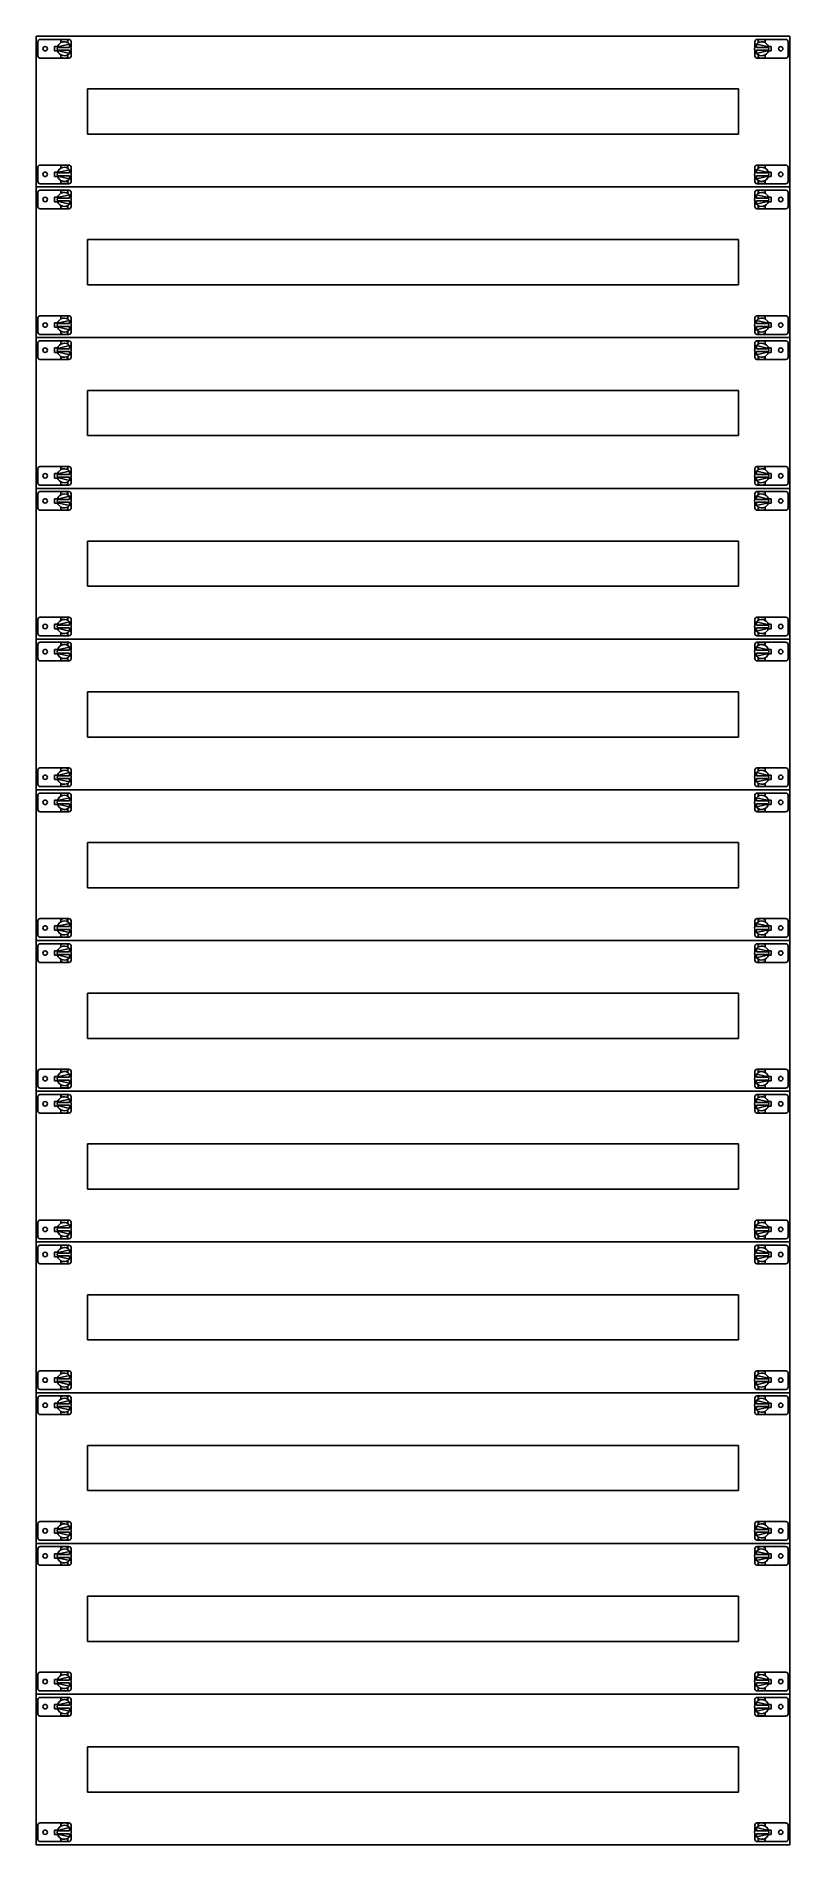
# Model space of a CAD drawing. Header units: millimetres. Extents: x 2151 to 5908, y -441 to 3322.
# Drawn here: x 4159 to 4909, y 506 to 2306 of the extents above; entities that cross this region are included whole.
import ezdxf
from ezdxf.enums import TextEntityAlignment as Align

# ---------------------------------------------------------------- set-up
doc = ezdxf.new("R2010")
doc.units = ezdxf.units.MM
doc.layers.add('2DE_OBJ_Eti-Apparatus', color=7, linetype='Continuous', lineweight=25)
doc.layers.add('2DE_TXTMARK', color=7, linetype='Continuous', lineweight=9)
doc.styles.add('CP_ATTR', font='ARIAL.TTF')

# ---------------------------------------------------------------- blocks, each defined once
blk = doc.blocks.new('2de_eti_9_4271_f74pasp')
at = {"linetype": 'Continuous'}
for p, q in [((0, 0), (0, 150)), ((0, 150), (750, 150)), ((1.7, 144.7), (1.7, 130.3)), ((28, 146.8), (3.8, 146.8)), ((24.5, 146), (24.5, 143.5)), ((32.7, 146.8), (28, 146.8)), ((29.1, 146.7), (29.1, 146.7)), ((31.5, 143.6), (31.5, 146.1)), ((34.7, 139.4), (34.7, 144.7)), ((715.3, 144.7), (715.3, 139.4)), ((722, 146.8), (717.3, 146.8)), ((718.5, 146.1), (718.5, 143.6)), ((720.9, 146.7), (720.9, 146.7)), ((746.2, 146.8), (722, 146.8)), ((725.5, 143.5), (725.5, 146)), ((748.3, 130.3), (748.3, 144.7)), ((750, 150), (750, 0)), ((3.8, 128.2), (28, 128.2)), ((18.4, 139.7), (21.4, 139.7)), ((18.4, 135.3), (18.4, 139.7)), ((21.4, 135.3), (18.4, 135.3)), ((21.1, 138.9), (33.2, 138.9)), ((21.1, 136.1), (33.2, 136.1)), ((33.2, 142.1), (21.2, 139.3)), ((33.2, 132.9), (21.2, 135.7)), ((24.5, 131.5), (24.5, 129)), ((28, 128.2), (32.7, 128.2)), ((29.1, 128.3), (29.1, 128.3)), ((31.5, 128.9), (31.5, 131.4)), ((33.2, 138.9), (33.2, 142.1)), ((33.2, 136.1), (33.2, 132.9)), ((34.7, 130.3), (34.7, 135.6)), ((715.3, 135.6), (715.3, 130.3)), ((716.8, 142.1), (728.8, 139.3)), ((716.8, 138.9), (716.8, 142.1)), ((728.9, 138.9), (716.8, 138.9)), ((716.8, 136.1), (716.8, 132.9)), ((728.9, 136.1), (716.8, 136.1)), ((716.8, 132.9), (728.8, 135.7)), ((717.3, 128.2), (722, 128.2)), ((718.5, 131.4), (718.5, 128.9)), ((720.9, 128.3), (720.9, 128.3)), ((722, 128.2), (746.2, 128.2)), ((725.5, 129), (725.5, 131.5)), ((728.6, 139.7), (731.6, 139.7)), ((731.6, 135.3), (728.6, 135.3)), ((731.6, 139.7), (731.6, 135.3)), ((51, 97.5), (699, 97.5)), ((51, 52.5), (51, 97.5)), ((699, 97.5), (699, 52.5)), ((699, 52.5), (51, 52.5)), ((1.7, 19.7), (1.7, 5.3)), ((28, 21.8), (3.8, 21.8)), ((24.5, 21), (24.5, 18.5)), ((32.7, 21.8), (28, 21.8)), ((29.1, 21.7), (29.1, 21.7)), ((31.5, 18.6), (31.5, 21.1)), ((34.7, 14.4), (34.7, 19.7)), ((715.3, 19.7), (715.3, 14.4)), ((722, 21.8), (717.3, 21.8)), ((718.5, 21.1), (718.5, 18.6)), ((720.9, 21.7), (720.9, 21.7)), ((746.2, 21.8), (722, 21.8)), ((725.5, 18.5), (725.5, 21)), ((748.3, 5.3), (748.3, 19.7)), ((750, 0), (0, 0)), ((3.8, 3.2), (28, 3.2)), ((18.4, 14.7), (21.4, 14.7)), ((18.4, 10.3), (18.4, 14.7)), ((21.4, 10.3), (18.4, 10.3)), ((21.1, 13.9), (33.2, 13.9)), ((21.1, 11.1), (33.2, 11.1)), ((33.2, 17.1), (21.2, 14.3)), ((33.2, 7.9), (21.2, 10.7)), ((24.5, 6.5), (24.5, 4)), ((28, 3.2), (32.7, 3.2)), ((29.1, 3.3), (29.1, 3.3)), ((31.5, 3.9), (31.5, 6.4)), ((33.2, 13.9), (33.2, 17.1)), ((33.2, 11.1), (33.2, 7.9)), ((34.7, 5.3), (34.7, 10.6)), ((715.3, 10.6), (715.3, 5.3)), ((716.8, 17.1), (728.8, 14.3)), ((716.8, 13.9), (716.8, 17.1)), ((728.9, 13.9), (716.8, 13.9)), ((716.8, 11.1), (716.8, 7.9)), ((728.9, 11.1), (716.8, 11.1)), ((716.8, 7.9), (728.8, 10.7)), ((717.3, 3.2), (722, 3.2)), ((718.5, 6.4), (718.5, 3.9)), ((720.9, 3.3), (720.9, 3.3)), ((722, 3.2), (746.2, 3.2)), ((725.5, 4), (725.5, 6.5)), ((728.6, 14.7), (731.6, 14.7)), ((731.6, 10.3), (728.6, 10.3)), ((731.6, 14.7), (731.6, 10.3))]:
    blk.add_line(p, q, dxfattribs=at)
for centre in [(9, 137.5), (741, 137.5), (9, 12.5), (741, 12.5)]:
    blk.add_circle(centre, 2.2, dxfattribs=at)
for centre, radius, start, end in [((3.8, 144.7), 2.03, 90, 180), ((28, 137.5), 7, 41.5356, 164.7946), ((28, 137.5), 9.25, 68.0675, 112.5347), ((32.7, 144.7), 2.03, 0, 90), ((717.3, 144.7), 2.03, 90, 180), ((722, 137.5), 7, 15.2054, 138.4644), ((722, 137.5), 9.25, 67.4653, 111.9325), ((746.2, 144.7), 2.03, 0, 90), ((3.8, 130.3), 2.03, 180, 270), ((28, 137.5), 7, 168.3962, 191.6038), ((28, 137.5), 7, 164.7946, 168.3962), ((28, 137.5), 7, 191.6038, 195.2054), ((28, 137.5), 7, 195.2054, 318.4644), ((28, 137.5), 9.25, 247.4653, 291.9325), ((32.7, 130.3), 2.03, 270, 0), ((28, 137.5), 7, 318.4644, 41.5356), ((722, 137.5), 7, 138.4644, 221.5356), ((717.3, 130.3), 2.03, 180, 270), ((722, 137.5), 7, 221.5356, 344.7946), ((722, 137.5), 9.25, 248.0675, 292.5347), ((722, 137.5), 7, 11.6038, 15.2054), ((722, 137.5), 7, 344.7946, 348.3962), ((722, 137.5), 7, 348.3962, 11.6038), ((746.2, 130.3), 2.03, 270, 0), ((3.8, 19.7), 2.03, 90, 180), ((28, 12.5), 7, 41.5356, 164.7946), ((28, 12.5), 9.25, 68.0675, 112.5347), ((32.7, 19.7), 2.03, 0, 90), ((717.3, 19.7), 2.03, 90, 180), ((722, 12.5), 7, 15.2054, 138.4644), ((722, 12.5), 9.25, 67.4653, 111.9325), ((746.2, 19.7), 2.03, 0, 90), ((3.8, 5.3), 2.03, 180, 270), ((28, 12.5), 7, 168.3962, 191.6038), ((28, 12.5), 7, 164.7946, 168.3962), ((28, 12.5), 7, 191.6038, 195.2054), ((28, 12.5), 7, 195.2054, 318.4644), ((28, 12.5), 9.25, 247.4653, 291.9325), ((32.7, 5.3), 2.03, 270, 0), ((28, 12.5), 7, 318.4644, 41.5356), ((722, 12.5), 7, 138.4644, 221.5356), ((717.3, 5.3), 2.03, 180, 270), ((722, 12.5), 7, 221.5356, 344.7946), ((722, 12.5), 9.25, 248.0675, 292.5347), ((722, 12.5), 7, 11.6038, 15.2054), ((722, 12.5), 7, 344.7946, 348.3962), ((722, 12.5), 7, 348.3962, 11.6038), ((746.2, 5.3), 2.03, 270, 0)]:
    blk.add_arc(centre, radius, start, end, dxfattribs=at)
at = {"linetype": 'ByBlock', "style": 'CP_ATTR', "flags": 9}
for tag in ['EL-STATUS', 'FUNCTION', 'ARTICLE-2', 'ARTICLE-1', 'WEIGHT', 'IP', 'CURRENT', 'LINK', 'OTHER', 'CHARACTER', 'POWER', 'VOLTAGE', 'PRODUCER', 'ORDER-NO', 'PRODUCT-TYPE', 'ARTICLE', 'GROUP', 'NUMBER', 'NAME']:
    blk.add_attdef(tag, text='', height=0.00005, dxfattribs=at).set_placement((1.7, 12.5), align=Align.MIDDLE_LEFT)
at = {"layer": '2DE_TXTMARK', "linetype": 'ByBlock', "style": 'CP_ATTR', "width": 0.8, "flags": 8}
blk.add_attdef('MARK1', text='', height=15, dxfattribs=at).set_placement((705.3, 9.6), align=Align.RIGHT)

msp = doc.modelspace()

# ---------------------------------------------------------------- block references
at = {"layer": '2DE_OBJ_Eti-Apparatus'}
for p in [(4159.1, 2155.9), (4159.1, 2005.9), (4159.1, 1855.9), (4159.1, 1705.9), (4159.1, 1555.9), (4159.1, 1405.9), (4159.1, 1255.9), (4159.1, 1105.9), (4159.1, 1105.9), (4159.1, 955.9), (4159.1, 955.9), (4159.1, 805.9), (4159.1, 805.9), (4159.1, 655.9), (4159.1, 655.9), (4159.1, 505.9), (4159.1, 505.9)]:
    msp.add_blockref('2de_eti_9_4271_f74pasp', p, dxfattribs=at)

doc.saveas('drawing.dxf')
